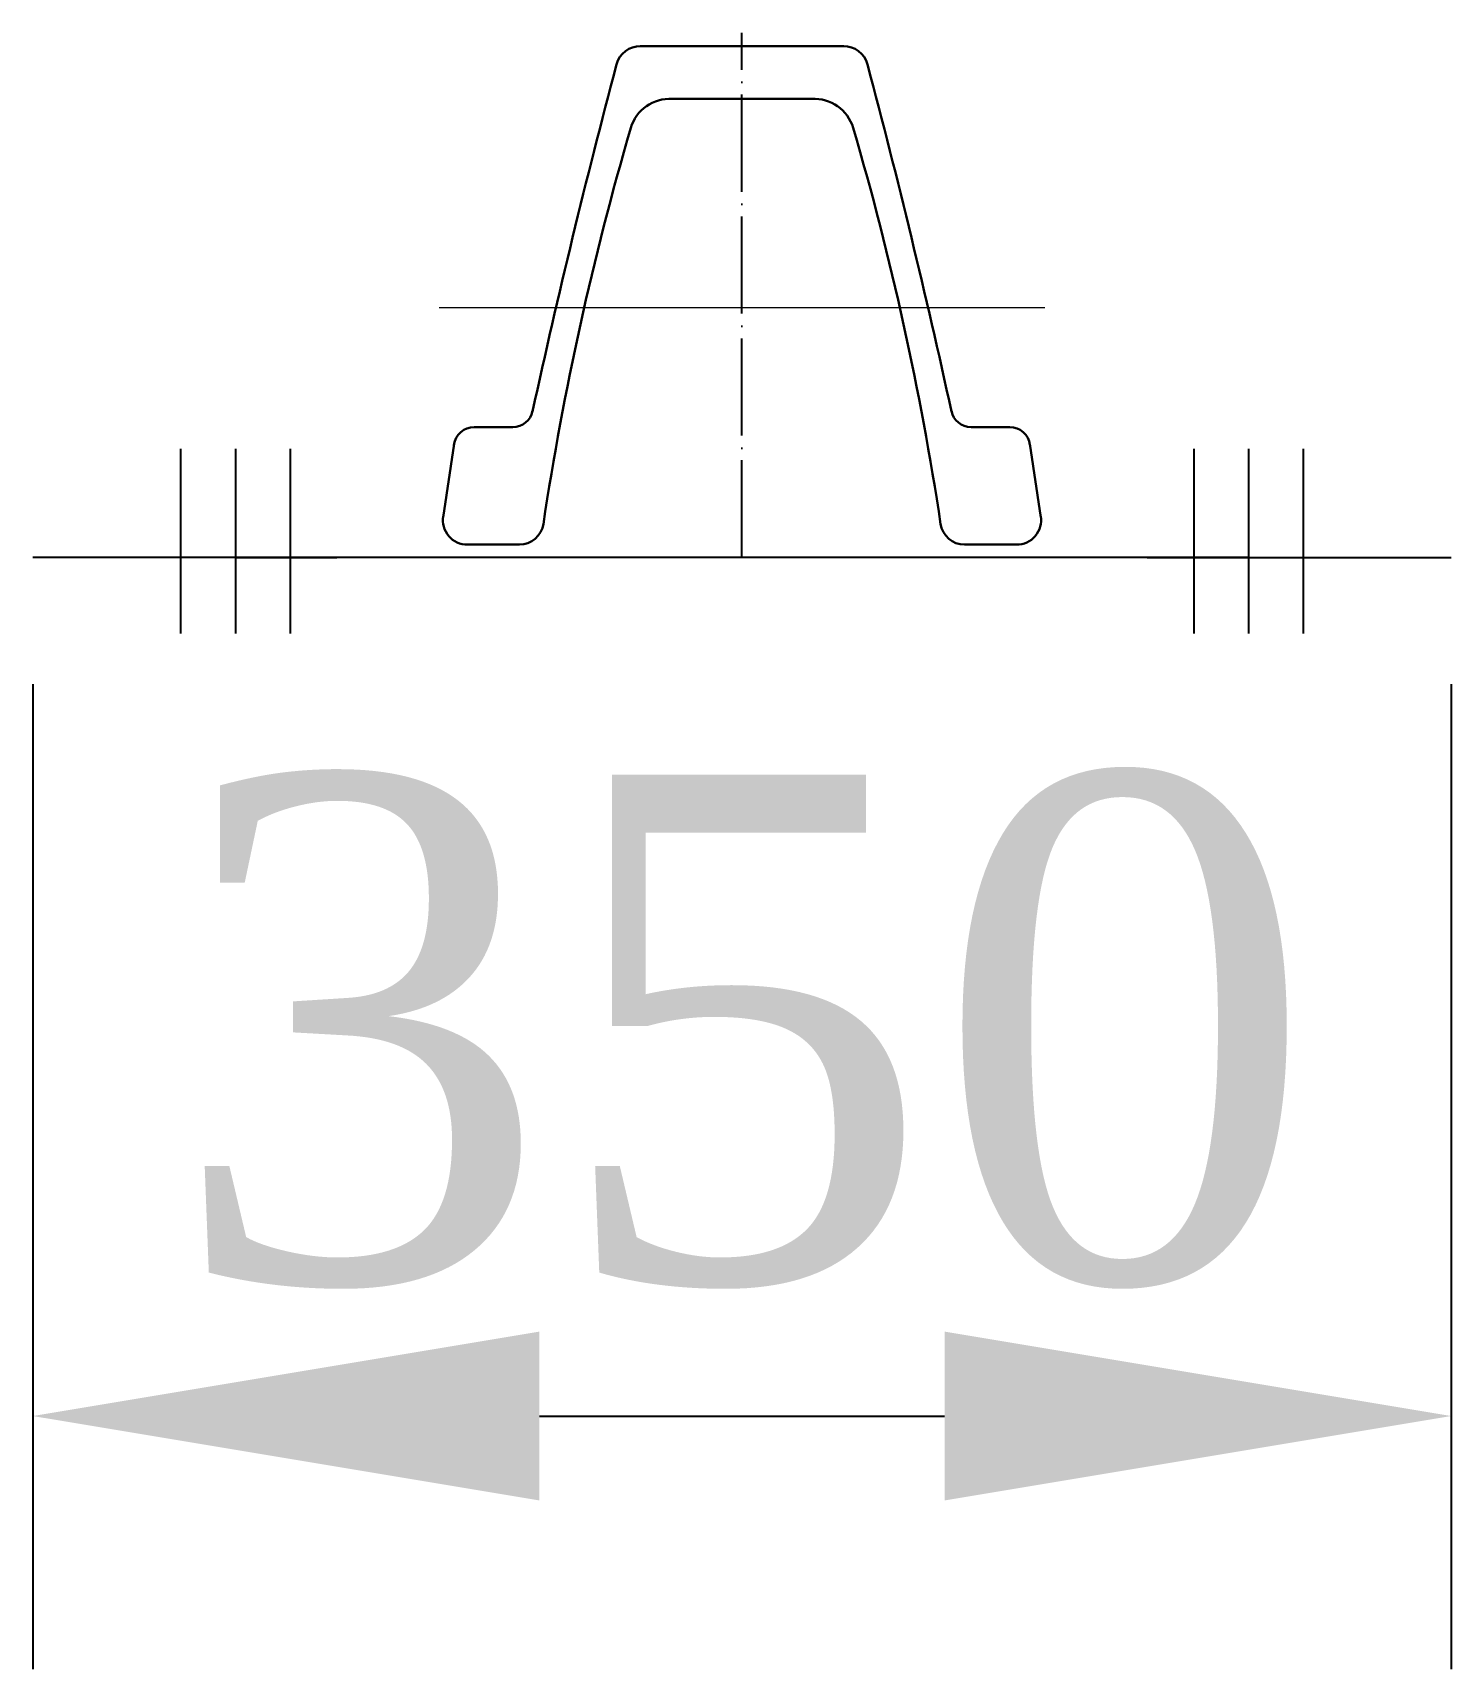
# Model space of a CAD drawing. Header units: millimetres. Extents: x -46762 to 217101, y -107409 to 31524.
# Drawn here: x 105022.4 to 105372.4, y -18209.6 to -17805.7 of the extents above; entities that cross this region are included whole.
import ezdxf

# ---------------------------------------------------------------- set-up
doc = ezdxf.new("R2010")
doc.units = ezdxf.units.MM
doc.linetypes.add('ACAD_ISO04W100', pattern=[30, 24, -3, 0, -3])
doc.styles.get("Standard").update_dxf_attribs({"font": 'TIMES.TTF'})
doc.dimstyles.new('ISO-25', dxfattribs={"dimscale": 50, "dimtxt": 2.5, "dimasz": 2.5, "dimexe": 1.25, "dimexo": 0.625, "dimtad": 1, "dimdec": 0, "dimtxsty": 'Standard', "dimcen": 2.5, "dimadec": 0, "dimazin": 0, "dimtfac": 1, "dimtdec": 0, "dimtmove": 0, "dimatfit": 3, "dimfxl": 1, "dimarcsym": 0})

msp = doc.modelspace()

# ---------------------------------------------------------------- blocks, each defined once
blk = doc.blocks.new('*D130')
at = {"color": 0, "lineweight": -2}
for p, q in [((105022.43, -17966.5), (105022.43, -18209.62)), ((105372.43, -17966.5), (105372.43, -18209.62)), ((105147.43, -18147.12), (105247.43, -18147.12))]:
    blk.add_line(p, q, dxfattribs=at)
at = {"color": 0, "lineweight": 0}
for points in [[(105147.43, -18126.28), (105147.43, -18167.95), (105022.43, -18147.12)], [(105247.43, -18126.28), (105247.43, -18167.95), (105372.43, -18147.12)]]:
    blk.add_solid(points, dxfattribs=at)
at = {"layer": 'Defpoints', "color": 0, "lineweight": 0}
for p in [(105022.43, -17935.25), (105372.43, -17935.25), (105372.43, -18147.12)]:
    blk.add_point(p, dxfattribs=at)
at = {"color": 0, "insert": (105197.43, -18052.29), "char_height": 125, "attachment_point": 5}
blk.add_mtext('350', dxfattribs=at)

# ---------------------------------------------------------------- dimensions: what is measured, and where the dimension line sits
at = {"color": 7}
dim = msp.add_linear_dim(base=(105372.43, -18147.12), p1=(105022.43, -17935.25), p2=(105372.43, -17935.25), dimstyle='ISO-25', dxfattribs=at)
dim.commit()
dim.dimension.update_dxf_attribs({"geometry": '*D130', "text_midpoint": (105197.43, -18052.29)})

# ---------------------------------------------------------------- linework, layer by layer
at = {"linetype": 'ACAD_ISO04W100'}
msp.add_line((105197.43, -17935.25), (105197.43, -17805.72), dxfattribs=at)
at = {"color": 1, "lineweight": 30}
for p, q in [((105172.29, -17809.05), (105222.58, -17809.05)), ((105179.58, -17822.05), (105215.28, -17822.05)), ((105131.33, -17903.05), (105140.88, -17903.05)), ((105253.98, -17903.05), (105263.53, -17903.05)), ((105123.69, -17925.32), (105126.4, -17907.21)), ((105271.17, -17925.32), (105268.46, -17907.21)), ((105129.64, -17932.05), (105142.5, -17932.05)), ((105252.36, -17932.05), (105265.22, -17932.05))]:
    msp.add_line(p, q, dxfattribs=at)
at = {"color": 1, "lineweight": 0}
msp.add_line((105122.68, -17873.55), (105272.18, -17873.55), dxfattribs=at)
at = {"color": 5, "lineweight": 0}
msp.add_line((105150.68, -17912.92), (105153.49, -17897.34), dxfattribs=at)
at = {"color": 7}
for p, q in [((105058.93, -17908.39), (105058.93, -17953.98)), ((105072.43, -17908.39), (105072.43, -17953.98)), ((105085.93, -17908.39), (105085.93, -17953.98)), ((105308.93, -17908.39), (105308.93, -17953.98)), ((105322.43, -17908.39), (105322.43, -17953.98)), ((105335.93, -17908.39), (105335.93, -17953.98)), ((105047.43, -17935.25), (105022.43, -17935.25)), ((105072.43, -17935.25), (105047.43, -17935.25)), ((105197.43, -17935.25), (105072.43, -17935.25)), ((105072.43, -17935.25), (105097.43, -17935.25)), ((105298.95, -17935.25), (105173.95, -17935.25)), ((105322.43, -17935.25), (105197.43, -17935.25)), ((105297.43, -17935.25), (105322.43, -17935.25)), ((105322.43, -17935.25), (105347.43, -17935.25)), ((105347.43, -17935.25), (105372.43, -17935.25))]:
    msp.add_line(p, q, dxfattribs=at)
at = {"color": 1, "lineweight": 30}
for centre, radius, start, end in [((105172.29, -17815.05), 6, 88.6064, 165.2393), ((105222.58, -17815.05), 6, 14.7607, 91.3936), ((107056.83, -18316.42), 1956.09, 165.10157, 167.68365), ((103338.04, -18316.42), 1956.09, 12.31635, 14.89843), ((105179.58, -17832.05), 10, 86.3514, 163.4648), ((105215.28, -17832.05), 10, 16.5352, 93.6486), ((105879.97, -18037.1), 739.78, 163.67871, 171.43963), ((104514.9, -18037.1), 739.78, 8.56037, 16.32129), ((105140.88, -17898.05), 5, 270, 348.2469), ((105253.98, -17898.05), 5, 191.7531, 270), ((105131.33, -17908.05), 5, 89.5627, 172.6412), ((105263.53, -17908.05), 5, 7.3588, 90.4373), ((105129.64, -17926.05), 6, 169.9829, 270.5941), ((105142.5, -17926.05), 6, 270, 351.8108), ((105252.36, -17926.05), 6, 188.1892, 270), ((105265.22, -17926.05), 6, 269.4059, 10.0171)]:
    msp.add_arc(centre, radius, start, end, dxfattribs=at)

msp.set_redraw_order([(e.dxf.handle, doc.entitydb.next_handle()) for e in msp.query("TEXT MTEXT ATTDEF DIMENSION ARC_DIMENSION")])  # texts and dimensions are drawn at this point

doc.saveas('drawing.dxf')
